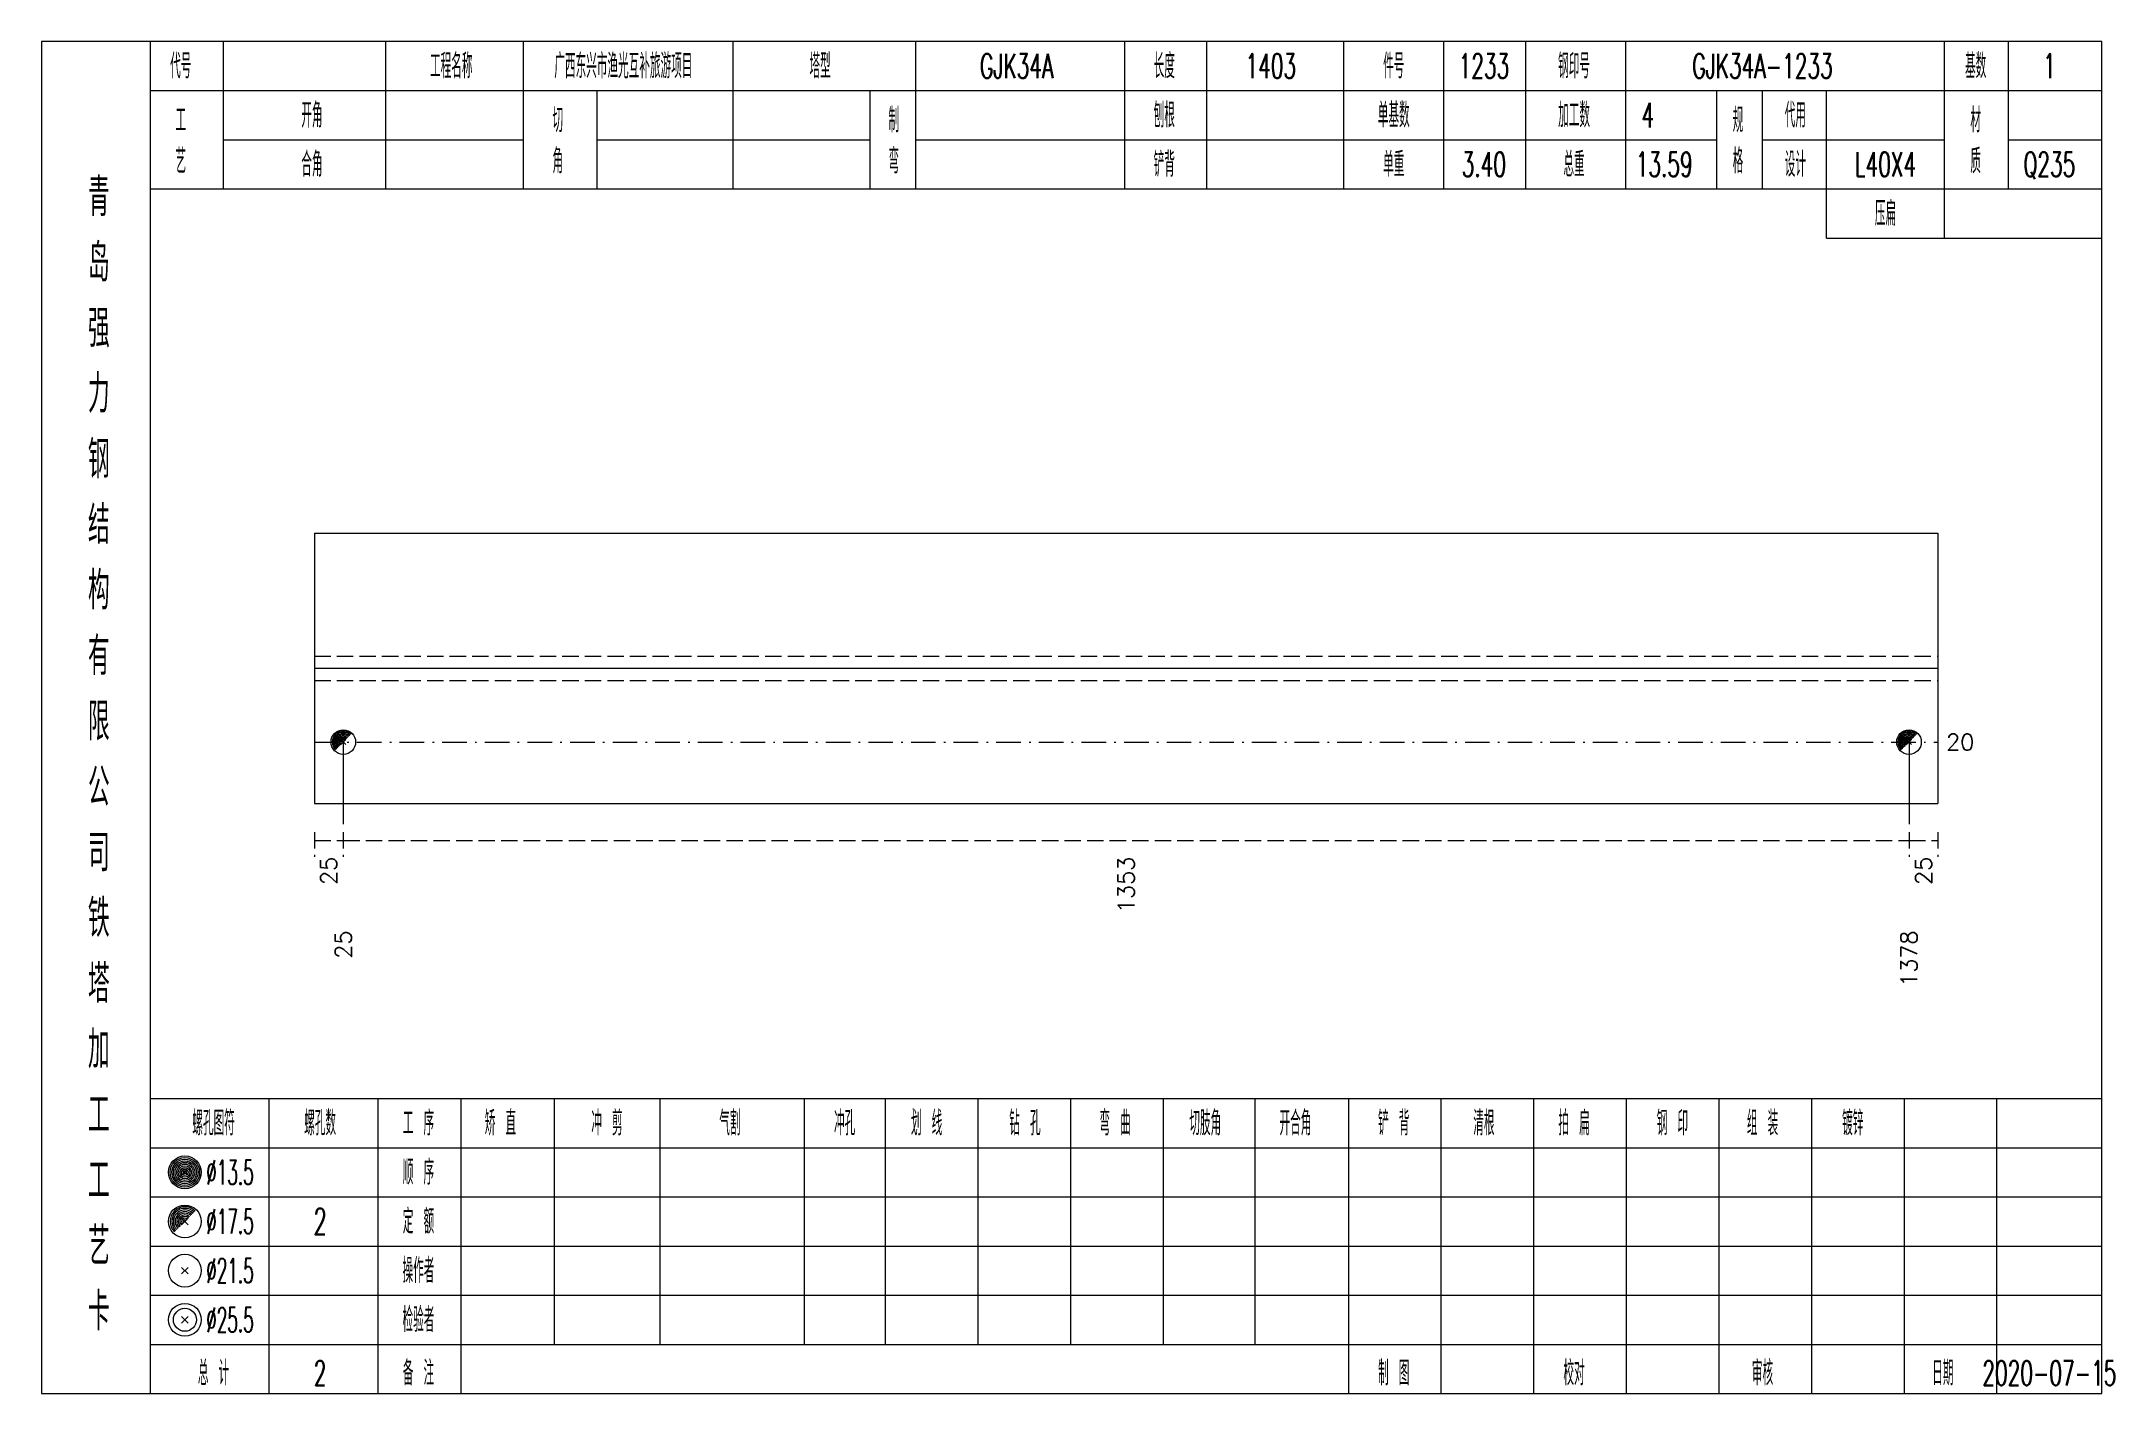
# Model space of a CAD drawing. Extents: x 0 to 2606, y -377 to 6479.
# Drawn here: x 1045.6 to 1298.5, y 875 to 1040 of the extents above; entities that cross this region are included whole.
import ezdxf
from ezdxf.enums import TextEntityAlignment as Align

# ---------------------------------------------------------------- set-up
doc = ezdxf.new("R2010")
doc.units = 0
doc.header["$MEASUREMENT"] = 0
doc.linetypes.add('一点画线', pattern=[5.2, 3, -1, 0.2, -1])
doc.linetypes.add('虚线', pattern=[2.75, 2, -0.75])
doc.layers.get('0').update_dxf_attribs({"linetype": 'CONTINUOUS', "lineweight": 25})
doc.layers.add('1', color=7, linetype='CONTINUOUS', lineweight=25)
doc.layers.add('4', color=7, linetype='CONTINUOUS', lineweight=25)
doc.styles.get("Standard").update_dxf_attribs({"font": 'simplex.shx', "width": 0.7, "height": 3, "bigfont": 'gbhzfs.shx'})

msp = doc.modelspace()

# ---------------------------------------------------------------- texts
at = {"color": 7, "linetype": 'Continuous', "lineweight": 13}
msp.add_text('20', height=2, dxfattribs=at).set_placement((1278, 954.5), align=Align.MIDDLE_LEFT)
at = {"color": 8, "linetype": 'Continuous', "lineweight": 9}
for s, p in [('25', (1080.66, 940.5)), ('1353', (1177.95, 940.5)), ('25', (1275.24, 940.5))]:
    msp.add_text(s, height=2, rotation=90, dxfattribs=at).set_placement(p, align=Align.MIDDLE_RIGHT)
at = {"layer": '1', "color": 7, "linetype": 'Continuous', "lineweight": 13}
for s, p in [('25', (1082.43, 931.5)), ('1378', (1273.47, 931.5))]:
    msp.add_text(s, height=2, rotation=90, dxfattribs=at).set_placement(p, align=Align.MIDDLE_RIGHT)
at = {"layer": '4', "color": 1, "linetype": 'Continuous', "lineweight": 13}
for s, height, width, p in [('代号', 3, 0.6, (1062.6, 1037)), ('工程名称', 3, 0.6, (1095.6, 1037)), ('广西东兴市渔光互补旅游项目', 3, 0.6, (1116.6, 1037)), ('塔型', 3, 0.6, (1140.6, 1037)), ('GJK34A', 3, 0.6, (1164.6, 1037)), ('长度', 3, 0.6, (1182.6, 1037)), ('1403', 3, 0.6, (1195.6, 1037)), ('件号', 3, 0.6, (1210.6, 1037)), ('1233', 3, 0.6, (1221.6, 1037)), ('钢印号', 3, 0.6, (1232.6, 1037)), ('GJK34A-1233', 3, 0.6, (1255.6, 1037)), ('基数', 3, 0.6, (1281.6, 1037)), ('1', 3, 0.6, (1290.6, 1037)), ('开角', 3, 0.6, (1078.6, 1031)), ('切', 3, 0.6, (1108.6, 1030.4)), ('制', 3, 0.6, (1149.6, 1030.4)), ('刨根', 3, 0.6, (1182.6, 1031)), ('单基数', 3, 0.6, (1210.6, 1031)), ('加工数', 3, 0.6, (1232.6, 1031)), ('4', 3, 0.6, (1241.6, 1031)), ('规', 3, 0.6, (1252.6, 1030.4)), ('代用', 3, 0.6, (1259.6, 1031)), ('材', 3, 0.6, (1281.6, 1030.4)), ('工', 3, 0.6, (1062.6, 1030.4)), ('艺', 3, 0.6, (1062.6, 1025.4)), ('角', 3, 0.6, (1108.6, 1025.4)), ('弯', 3, 0.6, (1149.6, 1025.4)), ('格', 3, 0.6, (1252.6, 1025.4)), ('质', 3, 0.6, (1281.6, 1025.4)), ('合角', 3, 0.6, (1078.6, 1025)), ('铲背', 3, 0.6, (1182.6, 1025)), ('单重', 3, 0.6, (1210.6, 1025)), ('3.40', 3, 0.6, (1221.6, 1025)), ('总重', 3, 0.6, (1232.6, 1025)), ('13.59', 3, 0.6, (1243.6, 1025)), ('设计', 3, 0.6, (1259.6, 1025)), ('L40X4', 3, 0.6, (1270.6, 1025)), ('Q235', 3, 0.6, (1290.6, 1025)), ('青', 4.6, 0.8, (1052.6, 1021)), ('压扁', 3, 0.6, (1270.6, 1019)), ('岛', 4.6, 0.8, (1052.6, 1013)), ('强', 4.6, 0.8, (1052.6, 1005)), ('力', 4.6, 0.8, (1052.6, 997)), ('钢', 4.6, 0.8, (1052.6, 989)), ('结', 4.6, 0.8, (1052.6, 981)), ('构', 4.6, 0.8, (1052.6, 973)), ('有', 4.6, 0.8, (1052.6, 965)), ('限', 4.6, 0.8, (1052.6, 957)), ('公', 4.6, 0.8, (1052.6, 949)), ('司', 4.6, 0.8, (1052.6, 941)), ('铁', 4.6, 0.8, (1052.6, 933)), ('塔', 4.6, 0.8, (1052.6, 925)), ('加', 4.6, 0.8, (1052.6, 917)), ('工', 4.6, 0.8, (1052.6, 909)), ('螺孔图符', 3, 0.6, (1066.6, 908)), ('螺孔数', 3, 0.6, (1079.6, 908)), ('工 序', 3, 0.6, (1091.6, 908)), ('矫 直', 3, 0.6, (1101.6, 908)), ('冲 剪', 3, 0.6, (1114.6, 908)), ('气割', 3, 0.6, (1129.6, 908)), ('冲孔', 3, 0.6, (1143.6, 908)), ('划 线', 3, 0.6, (1153.6, 908)), ('钻 孔', 3, 0.6, (1165.6, 908)), ('弯 曲', 3, 0.6, (1176.6, 908)), ('切肢角', 3, 0.6, (1187.6, 908)), ('开合角', 3, 0.6, (1198.6, 908)), ('铲 背', 3, 0.6, (1210.6, 908)), ('清根', 3, 0.6, (1221.6, 908)), ('拍 扁', 3, 0.6, (1232.6, 908)), ('钢 印', 3, 0.6, (1244.6, 908)), ('组 装', 3, 0.6, (1255.6, 908)), ('镀锌', 3, 0.6, (1266.6, 908)), ('工', 4.6, 0.8, (1052.6, 901)), ('%%C13.5', 3, 0.5, (1068.6, 902)), ('顺 序', 3, 0.6, (1091.6, 902)), ('艺', 4.6, 0.8, (1052.6, 893)), ('%%C17.5', 3, 0.5, (1068.6, 896)), ('2', 3.2, 0.6, (1079.6, 896)), ('定 额', 3, 0.6, (1091.6, 896)), ('%%C21.5', 3, 0.5, (1068.6, 890)), ('操作者', 3, 0.6, (1091.6, 890)), ('卡', 4.6, 0.8, (1052.6, 885)), ('%%C25.5', 3, 0.5, (1068.6, 884)), ('检验者', 3, 0.6, (1091.6, 884)), ('总 计', 3, 0.6, (1066.6, 877.5)), ('2', 3, 0.6, (1079.6, 877.5)), ('备 注', 3, 0.6, (1091.6, 877.5)), ('制 图', 3, 0.6, (1210.6, 877.5)), ('校对', 3, 0.6, (1232.6, 877.5)), ('审核', 3, 0.6, (1255.6, 877.5)), ('日期', 3, 0.6, (1277.6, 877.5)), ('2020-07-15', 3, 0.6, (1290.6, 877.5))]:
    msp.add_text(s, height=height, dxfattribs=dict(at, width=width)).set_placement(p, align=Align.MIDDLE_CENTER)

# ---------------------------------------------------------------- linework, layer by layer
at = {"color": 7, "linetype": 'Continuous', "lineweight": 18}
for p, q in [((1078.9, 980), (1078.9, 947)), ((1078.9, 980), (1277, 980)), ((1277, 980), (1277, 947)), ((1078.9, 963.5), (1277, 963.5))]:
    msp.add_line(p, q, dxfattribs=at)
at = {"color": 1, "linetype": '虚线', "lineweight": 18}
for p, q in [((1078.9, 965), (1277, 965)), ((1078.9, 962), (1277, 962))]:
    msp.add_line(p, q, dxfattribs=at)
at = {"color": 3, "linetype": '一点画线', "lineweight": 13}
msp.add_line((1078.9, 954.5), (1277, 954.5), dxfattribs=at)
at = {"color": 7, "linetype": 'Continuous', "lineweight": 13}
for p, q in [((1082.43, 954.5), (1082.43, 944.5)), ((1273.47, 954.5), (1273.47, 944.5))]:
    msp.add_line(p, q, dxfattribs=at)
at = {"color": 8, "linetype": '虚线', "lineweight": 9}
for p, q in [((1078.9, 943.5), (1078.9, 940.5)), ((1082.43, 943.5), (1082.43, 940.5)), ((1082.43, 943.5), (1082.43, 940.5)), ((1273.47, 943.5), (1273.47, 940.5)), ((1273.47, 943.5), (1273.47, 940.5)), ((1277, 943.5), (1277, 940.5)), ((1078.9, 942.5), (1082.43, 942.5)), ((1082.43, 942.5), (1273.47, 942.5)), ((1273.47, 942.5), (1277, 942.5))]:
    msp.add_line(p, q, dxfattribs=at)
at = {"layer": '1', "color": 7, "linetype": 'Continuous', "lineweight": 0}
for p, q in [((1082.13, 954.2), (1082.73, 954.8)), ((1082.13, 954.8), (1082.73, 954.2)), ((1273.17, 954.2), (1273.77, 954.8)), ((1273.17, 954.8), (1273.77, 954.2))]:
    msp.add_line(p, q, dxfattribs=at)
at = {"layer": '1', "color": 7, "linetype": 'Continuous', "lineweight": 18}
msp.add_line((1078.9, 947), (1277, 947), dxfattribs=at)
at = {"layer": '1', "color": 7, "linetype": 'Continuous', "lineweight": 13}
for centre in [(1082.43, 954.5), (1273.47, 954.5)]:
    msp.add_circle(centre, 1.5, dxfattribs=at)
for centre, radius in [((1082.43, 954.5), 1.35), ((1082.43, 954.5), 1.2), ((1082.43, 954.5), 1.05), ((1082.43, 954.5), 0.9), ((1082.43, 954.5), 0.75), ((1082.43, 954.5), 0.6), ((1082.43, 954.5), 0.45), ((1082.43, 954.5), 0.3), ((1082.43, 954.5), 0.15), ((1273.47, 954.5), 1.35), ((1273.47, 954.5), 1.2), ((1273.47, 954.5), 1.05), ((1273.47, 954.5), 0.9), ((1273.47, 954.5), 0.75), ((1273.47, 954.5), 0.6), ((1273.47, 954.5), 0.45), ((1273.47, 954.5), 0.3), ((1273.47, 954.5), 0.15)]:
    msp.add_arc(centre, radius, 45, 225, dxfattribs=at)
at = {"layer": '4', "color": 1, "linetype": 'Continuous', "lineweight": 18}
for p, q in [((1058.9, 875), (1058.9, 1040)), ((1067.8, 1022), (1067.8, 1040)), ((1087.6, 1022), (1087.6, 1040)), ((1104.4, 1022), (1104.4, 1040)), ((1130, 1022), (1130, 1040)), ((1152.3, 1022), (1152.3, 1040)), ((1177.8, 1022), (1177.8, 1040)), ((1187.8, 1022), (1187.8, 1040)), ((1204.5, 1022), (1204.5, 1040)), ((1216.7, 1022), (1216.7, 1040)), ((1226.7, 1022), (1226.7, 1040)), ((1238.9, 1022), (1238.9, 1040)), ((1277.8, 1016), (1277.8, 1040)), ((1285.6, 1022), (1285.6, 1040)), ((1058.9, 1034), (1297, 1034)), ((1113.4, 1022), (1113.4, 1034)), ((1146.7, 1022), (1146.7, 1034)), ((1250, 1022), (1250, 1034)), ((1255.6, 1022), (1255.6, 1034)), ((1263.4, 1016), (1263.4, 1034)), ((1067.8, 1028), (1104.4, 1028)), ((1113.4, 1028), (1146.7, 1028)), ((1152.3, 1028), (1250, 1028)), ((1255.6, 1028), (1277.8, 1028)), ((1285.6, 1028), (1297, 1028)), ((1058.9, 1022), (1297, 1022)), ((1263.4, 1016), (1297, 1016)), ((1058.9, 911), (1297, 911)), ((1073.4, 875), (1073.4, 911)), ((1086.7, 875), (1086.7, 911)), ((1096.8, 875), (1096.8, 911)), ((1108.2, 881), (1108.2, 911)), ((1121.1, 881), (1121.1, 911)), ((1138.7, 881), (1138.7, 911)), ((1148.6, 881), (1148.6, 911)), ((1159.9, 881), (1159.9, 911)), ((1171.2, 881), (1171.2, 911)), ((1182.5, 881), (1182.5, 911)), ((1193.7, 881), (1193.7, 911)), ((1205.1, 881), (1205.1, 911)), ((1216.4, 881), (1216.4, 911)), ((1227.7, 881), (1227.7, 911)), ((1239, 881), (1239, 911)), ((1250.3, 881), (1250.3, 911)), ((1261.6, 881), (1261.6, 911)), ((1272.9, 881), (1272.9, 911)), ((1284.2, 881), (1284.2, 911)), ((1058.9, 905), (1297, 905)), ((1058.9, 899), (1297, 899)), ((1058.9, 893), (1297, 893)), ((1058.9, 887), (1297, 887)), ((1058.9, 881), (1297, 881)), ((1205.1, 875), (1205.1, 881)), ((1216.4, 875), (1216.4, 881)), ((1227.7, 875), (1227.7, 881)), ((1239, 875), (1239, 881)), ((1250.3, 875), (1250.3, 881)), ((1261.6, 875), (1261.6, 881)), ((1272.9, 875), (1272.9, 881)), ((1284.2, 875), (1284.2, 881))]:
    msp.add_line(p, q, dxfattribs=at)
at = {"layer": '4', "color": 7, "linetype": 'Continuous', "lineweight": 13}
for p, q in [((1062.9, 901.8), (1063.3, 902.2)), ((1063.3, 901.8), (1062.9, 902.2)), ((1062.7, 889.6), (1063.5, 890.4)), ((1063.5, 889.6), (1062.7, 890.4)), ((1062.7, 883.6), (1063.5, 884.4)), ((1063.5, 883.6), (1062.7, 884.4))]:
    msp.add_line(p, q, dxfattribs=at)
at = {"layer": '4', "color": 7, "linetype": 'Continuous', "lineweight": 0}
for p, q in [((1062.7, 895.6), (1063.5, 896.4)), ((1062.7, 896.4), (1063.5, 895.6))]:
    msp.add_line(p, q, dxfattribs=at)
at = {"layer": '4', "color": 1, "linetype": 'Continuous', "lineweight": 18}
msp.add_lwpolyline([(1045.6, 1040), (1045.6, 875), (1297, 875), (1297, 1040)], close=True, dxfattribs=at)
at = {"layer": '4', "color": 7, "linetype": 'Continuous', "lineweight": 13}
for centre, radius in [((1063.1, 902), 2), ((1063.1, 902), 1.8), ((1063.1, 902), 1.6), ((1063.1, 902), 1.4), ((1063.1, 902), 1.2), ((1063.1, 902), 1), ((1063.1, 902), 0.8), ((1063.1, 902), 0.6), ((1063.1, 902), 0.4), ((1063.1, 902), 0.2), ((1063.1, 896), 2), ((1063.1, 890), 2), ((1063.1, 884), 2), ((1063.1, 884), 1.4)]:
    msp.add_circle(centre, radius, dxfattribs=at)
for radius in [1.8, 1.6, 1.4, 1.2, 1, 0.8, 0.6, 0.4, 0.2]:
    msp.add_arc((1063.1, 896), radius, 45, 225, dxfattribs=at)

msp.set_redraw_order([(e.dxf.handle, doc.entitydb.next_handle()) for e in msp.query("TEXT MTEXT ATTDEF DIMENSION ARC_DIMENSION")])  # texts and dimensions are drawn at this point

doc.saveas('drawing.dxf')
